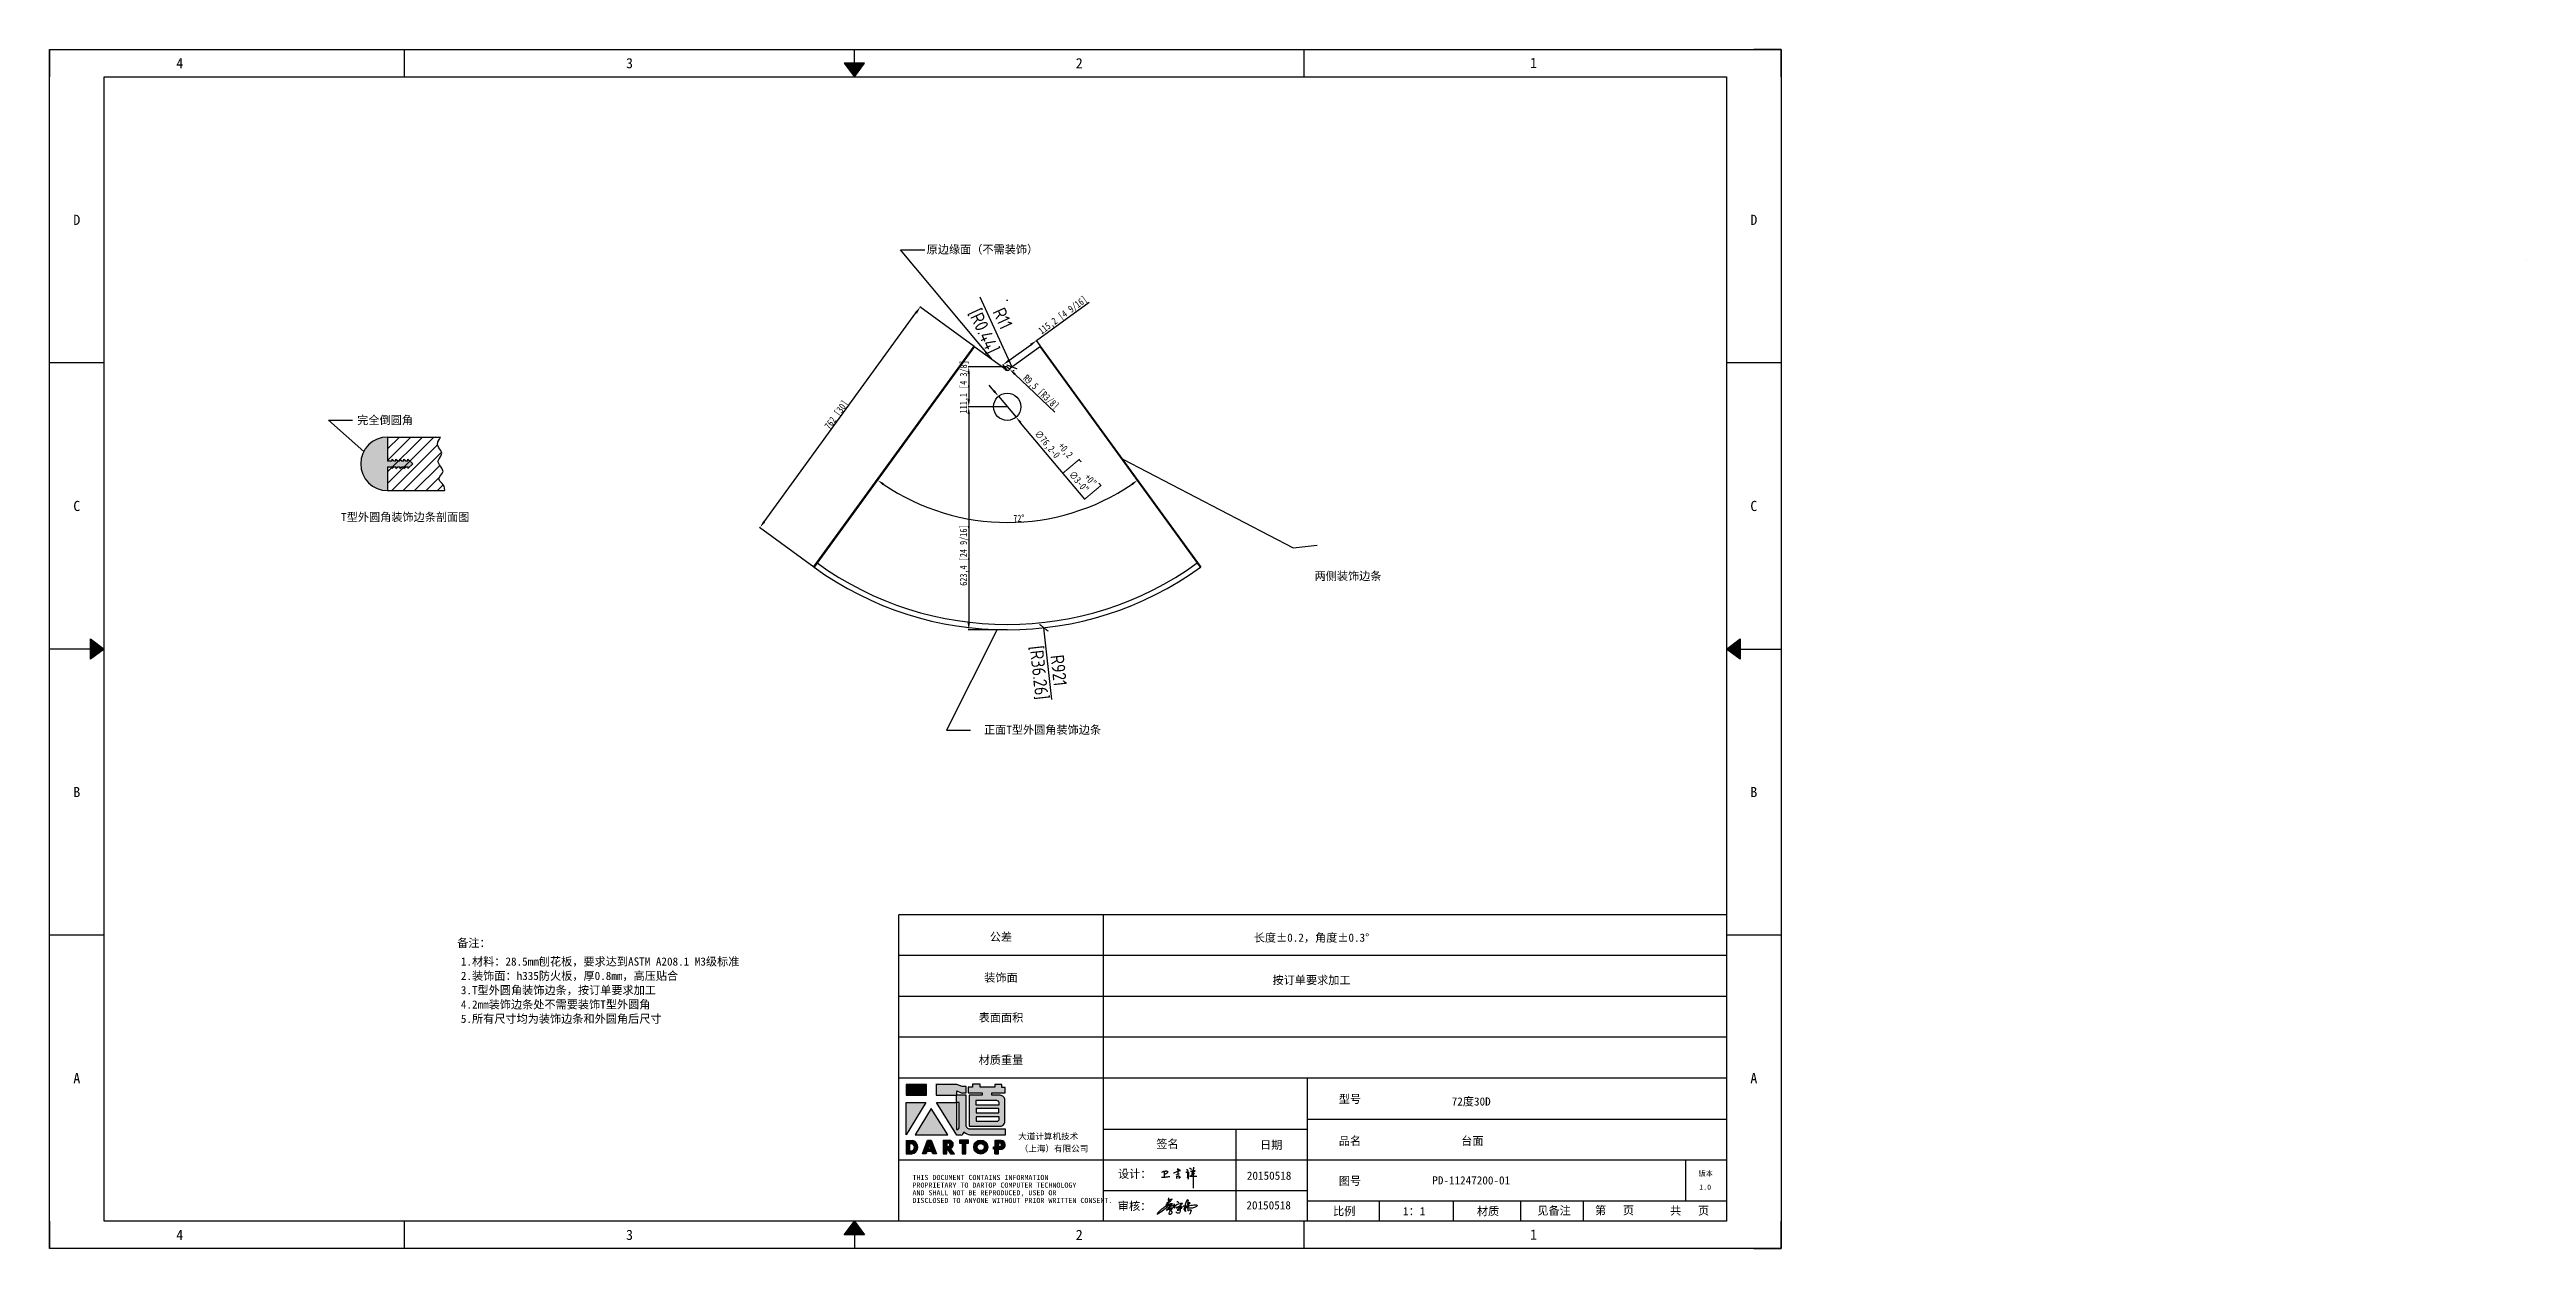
# Model space of a CAD drawing. Header units: inches. Extents: x 777 to 31414, y -57949 to 2393.
# Drawn here: x 24494 to 31414, y -44330 to -40979 of the extents above; entities that cross this region are included whole.
import ezdxf
from ezdxf.enums import TextEntityAlignment as Align

# ---------------------------------------------------------------- set-up
doc = ezdxf.new("R2010")
doc.units = ezdxf.units.IN
doc.header["$LTSCALE"] = 0.605
doc.header["$MEASUREMENT"] = 0
doc.header["$PDMODE"] = 3
doc.header["$PDSIZE"] = 0.25
doc.linetypes.add('DOT', pattern=[0.2, 0.1, -0.1])
doc.layers.get('0').update_dxf_attribs({"linetype": 'CONTINUOUS'})
doc.layers.get('Defpoints').update_dxf_attribs({"linetype": 'CONTINUOUS'})
for name, color, linetype in [('02-05848-001_DXF_HATCHING', 7, 'CONTINUOUS'), ('02-05848-001_DXF_TEXT', 7, 'CONTINUOUS'), ('02-05849-001DXF_CONTINUOUS_LINE', 7, 'CONTINUOUS'), ('4', 7, 'CONTINUOUS'), ('CS-WEDGE', 8, 'CONTINUOUS'), ('print', 30, 'CONTINUOUS')]:
    doc.layers.add(name, color=color, linetype=linetype)
doc.layers.add('dim', color=2, linetype='CONTINUOUS', lineweight=9)
doc.styles.add('Dartop', font='')
doc.styles.add('Dartop Text Style', font='gbenor.shx', dxfattribs={"bigfont": 'gbcbig.shx'})
doc.styles.add('hzHT', font='simhei.ttf')
doc.styles.get("Standard").update_dxf_attribs({"font": 'txt', "width": 0.7})
doc.styles.get('Dartop').set_extended_font_data('FangSong_GB2312')
doc.dimstyles.new('Dartop DIM Style', dxfattribs={"dimscale": 15, "dimtxt": 2.5, "dimasz": 1.5, "dimexe": 2.25, "dimexo": 2, "dimtad": 1, "dimdec": 0, "dimdsep": 46, "dimtxsty": 'Dartop Text Style', "dimblk": 'ARCHTICK', "dimcen": 0.09, "dimadec": 1, "dimazin": 0, "dimtfac": 1, "dimtdec": 0, "dimtofl": 0, "dimtmove": 0, "dimatfit": 3, "dimfxl": 0, "dimtolj": 1, "dimtzin": 0, "dimarcsym": 0})
doc.dimstyles.new('ISO-25', dxfattribs={"dimtxt": 20, "dimasz": 20, "dimexe": 1.25, "dimexo": 0.625, "dimtad": 1, "dimdec": 1, "dimtxsty": 'Standard', "dimcen": 2.5, "dimadec": 0, "dimazin": 0, "dimtfac": 1, "dimtdec": 1, "dimtmove": 0, "dimatfit": 3, "dimfxl": 0, "dimarcsym": 0})
doc.dimstyles.get("Standard").update_dxf_attribs({"dimtxt": 0.1, "dimasz": 0.125, "dimexe": 0.18, "dimexo": 0.0625, "dimgap": 0.09, "dimtad": 0, "dimtih": 1, "dimtoh": 1, "dimdec": 3, "dimzin": 4, "dimdsep": 46, "dimtxsty": 'Standard', "dimblk": '_FILLED', "dimblk1": '_FILLED', "dimblk2": '_FILLED', "dimcen": 0.09, "dimadec": 0, "dimazin": 0, "dimtol": 1, "dimtp": 0.008, "dimtm": 0.008, "dimtfac": 1, "dimtdec": 3, "dimtofl": 0, "dimtmove": 0, "dimatfit": 3, "dimldrblk": '_FILLED', "dimfxl": 0, "dimtolj": 1, "dimtzin": 4, "dimarcsym": 0})

msp = doc.modelspace()

# ---------------------------------------------------------------- texts
at = {"color": 0}
for s, height, style, p in [('4', 28.55, 'Dartop', (24857.82, -41017.22)), ('3', 28.55, 'Dartop', (26114.2, -41017.22)), ('2', 28.55, 'Dartop', (27370.58, -41017.22)), ('1', 28.55, 'Dartop', (28639.98, -41016.32)), ('D', 28.55, 'Dartop', (24570.07, -41455.06)), ('D', 28.55, 'Dartop', (29255.16, -41455.06)), ('C', 28.55, 'Dartop', (24570.07, -42254.57)), ('T型外圆角装饰边条剖面图', 22.8433, 'hzHT', (25487.74, -42285.58)), ('C', 28.55, 'Dartop', (29255.16, -42254.57)), ('B', 28.55, 'Dartop', (24570.07, -43054.09)), ('B', 28.55, 'Dartop', (29255.16, -43054.09)), ('公差', 22.843, 'hzHT', (27151.92, -43458.86)), ('长度%%P0.2，角度%%P0.3%%D', 22.8433, 'hzHT', (28019.47, -43460.92)), ('备注：', 22.843, 'hzHT', (25679.4, -43475.74)), ('1.材料：28.5mm刨花板，要求达到ASTM A208.1 M3级标准', 22.8433, 'hzHT', (26032.09, -43527.72)), ('3.T型外圆角装饰边条，按订单要求加工               ', 22.8433, 'hzHT', (26032.09, -43607.72)), ('2.装饰面：h335防火板，厚0.8mm，高压贴合           ', 22.8433, 'hzHT', (26032.09, -43567.72)), ('装饰面', 22.843, 'hzHT', (27151.92, -43572.73)), ('按订单要求加工', 22.843, 'hzHT', (28019.47, -43579.7)), ('4.2mm装饰边条处不需要装饰T型外圆角                ', 22.8433, 'hzHT', (26032.09, -43647.72)), ('5.所有尺寸均为装饰边条和外圆角后尺寸              ', 22.8433, 'hzHT', (26032.09, -43687.72)), ('表面面积', 22.843, 'hzHT', (27151.92, -43684.41)), ('材质重量', 22.843, 'hzHT', (27151.92, -43802.66)), ('A', 28.55, 'Dartop', (24570.07, -43853.6)), ('A', 28.55, 'Dartop', (29255.16, -43853.6)), ('型号', 22.843, 'hzHT', (28126.81, -43911.71)), ('72度30D', 22.843, 'hzHT', (28465.56, -43918.71)), ('签名', 22.843, 'hzHT', (27617.07, -44037.35)), ('日期', 22.843, 'hzHT', (27906.92, -44040.16)), ('品名', 22.843, 'hzHT', (28126.81, -44028.98)), ('台面', 22.843, 'hzHT', (28468.75, -44028.98)), ('20150518', 22.843, 'hzHT', (27901.06, -44126.04)), ('图号', 22.843, 'hzHT', (28126.81, -44140.63)), ('PD-11247200-01', 22.8433, 'hzHT', (28465.56, -44139.14)), ('版本', 14.277, 'hzHT', (29120.81, -44119.94)), ('20150518', 22.843, 'hzHT', (27899.7, -44208.92)), ('比例', 22.843, 'hzHT', (28110.88, -44225.4)), ('1：1', 22.843, 'hzHT', (28306.17, -44225.4)), ('材质', 22.843, 'hzHT', (28512.51, -44225.4)), ('见备注', 22.843, 'hzHT', (28697.04, -44223.73)), ('第   页', 22.843, 'hzHT', (28865.87, -44223.03)), ('共   页', 22.843, 'hzHT', (29075.71, -44223.87)), ('1.0', 14.277, 'Dartop', (29119.09, -44158.1)), ('4', 28.55, 'Dartop', (24857.82, -44291.43)), ('3', 28.55, 'Dartop', (26114.2, -44291.43)), ('2', 28.55, 'Dartop', (27370.58, -44291.43)), ('1', 28.55, 'Dartop', (28639.98, -44290.53))]:
    msp.add_text(s, height=height, dxfattribs=dict(at, style=style)).set_placement(p, align=Align.MIDDLE_CENTER)
at = {"color": 0, "style": 'hzHT'}
for s, height, p in [('THIS DOCUMENT CONTAINS INFORMATION', 14.2771, (26904.67, -44138.15)), ('PROPRIETARY TO DARTOP COMPUTER TECHNOLOGY', 14.2771, (26904.67, -44159.56)), ('设计：', 22.843, (27478.69, -44132.52)), ('AND SHALL NOT BE REPRODUCED, USED OR', 14.2771, (26904.67, -44180.98)), ('DISCLOSED TO ANYONE WITHOUT PRIOR WRITTEN CONSENT.', 14.2771, (26904.67, -44202.39)), ('审核：', 22.843, (27478.35, -44222.47))]:
    msp.add_text(s, height=height, dxfattribs=at).set_placement(p)
at = {"layer": '4', "color": 0, "style": 'hzHT'}
for s, p in [('大道计算机技术', (27199.96, -44024.75)), ('（上海）有限公司', (27204.27, -44058.89))]:
    msp.add_text(s, height=17.132, dxfattribs=at).set_placement(p)
at = {"layer": 'dim', "color": 0, "style": 'hzHT'}
for s, height, p in [('原边缘面（不需装饰）', 22.843, (27100.08, -41537.89)), ('完全倒圆角', 22.843, (25431.42, -42014.83)), ('两侧装饰边条', 22.843, (28121.55, -42450.33)), ('正面T型外圆角装饰边条', 22.8433, (27267.97, -42880.06))]:
    msp.add_text(s, height=height, dxfattribs=at).set_placement(p, align=Align.MIDDLE_CENTER)

# ---------------------------------------------------------------- blocks, each defined once
blk = doc.blocks.new('_FILLED')
at = {"color": 0, "linetype": 'ByBlock'}
blk.add_solid([(0, 0), (-1, 0.16), (-1, -0.16)], dxfattribs=at)
blk = doc.blocks.new('*U5')
at = {"color": 254, "linetype": 'Continuous', "extrusion": (0, 0, -1)}
for points in [[(-17, 0.333), (-16.812, 0.25), (-17, 0.5)], [(-17, 0.333), (-17, 0.5), (-17.188, 0.25)], [(-17, 0.333), (-17.188, 0.25), (-16.812, 0.25)]]:
    blk.add_solid(points, dxfattribs=at)
blk = doc.blocks.new('*U4')
at = {"color": 254, "linetype": 'Continuous', "extrusion": (0, 0, -1)}
for points in [[(-33.167, 11), (-33, 11), (-33.25, 11.188)], [(-33.167, 11), (-33.25, 10.812), (-33, 11)], [(-33.167, 11), (-33.25, 11.188), (-33.25, 10.812)]]:
    blk.add_solid(points, dxfattribs=at)
blk = doc.blocks.new('*U6')
at = {"color": 254, "linetype": 'Continuous'}
for points in [[(17, 21.667), (17.188, 21.75), (16.812, 21.75)], [(17, 21.667), (16.812, 21.75), (17, 21.5)], [(17, 21.667), (17, 21.5), (17.188, 21.75)]]:
    blk.add_solid(points, dxfattribs=at)
blk = doc.blocks.new('*U3')
at = {"color": 254, "linetype": 'Continuous', "extrusion": (0, 0, -1)}
for points in [[(-0.833, 11), (-0.75, 10.812), (-0.75, 11.188)], [(-0.833, 11), (-0.75, 11.188), (-1, 11)], [(-0.833, 11), (-1, 11), (-0.75, 10.812)]]:
    blk.add_solid(points, dxfattribs=at)
blk = doc.blocks.new('dadao')
for p, q in [((48, 19.2), (44.9, 10.4)), ((44.9, 10.4), (51.2, 10.4)), ((51.2, 10.4), (48, 19.2))]:
    blk.add_line(p, q)
for points in [[(41.8, 121.6), (41.8, 143.7), (-0.4, 143.7), (-0.4, 121.6), (41.8, 121.6)], [(104.8, 122), (104.8, 130.3), (114.1, 126.3), (124.2, 126.3), (124.2, 139.6), (115.9, 139.6), (105.1, 143.9), (61.5, 143.9)], [(61.7, 144), (61.7, 121.3), (103.9, 121.3)], [(113.4, 38.7), (105.1, 38.7), (63, 106.5), (103.9, 106.5), (103.9, 120.9), (103.9, 121.3)], [(109.7, 53.6), (109.7, 106.2), (104.3, 106.2), (104.3, 50.4), (106.6, 50.4)], [(144.6, 94.4), (144.6, 84.8), (192, 84.8), (192, 94.1), (144.9, 94.1)], [(0, 28), (0, 0), (11.8, 0)], [(0.1, 28), (14, 28)], [(7.1, 21.8), (7.1, 6.1), (12, 6.1)], [(7.1, 21.8), (11.4, 21.8)], [(76.8, 28.2), (76.8, 0), (84.1, 0), (84.1, 11.1), (91.6, -0.1), (100.3, -0.1), (91.7, 11.1)], [(76.8, 28.2), (90.6, 28.2)], [(84, 22.7), (84, 15.3), (87.2, 15.3)], [(84, 22.7), (87.3, 22.7)], [(120.2, 45), (119.5, 45), (119.5, 44.6)], [(183.7, 0), (183.7, 9.6), (180.6, 9.6), (180.6, 14.9), (183.8, 14.9), (183.8, 28.1), (196.1, 28.1), (196.5, 28.1)], [(183.7, 0), (190.9, 0), (190.9, 9.6), (198.8, 9.6)], [(194.9, 22.3), (190.8, 22.3), (190.8, 15), (194.4, 15)]]:
    blk.add_lwpolyline(points)
for points in [[(-0.3, 106.2), (40.4, 106.2), (-0.3, 39.7), (-0.3, 106.2)], [(51.7, 94.1), (18.4, 39.3), (86.2, 39.3)], [(43.8, 28.2), (51.8, 28.2), (62.6, -0.1), (55, -0.1), (53.2, 5), (42.9, 5), (41.1, 0), (33.6, 0)], [(110, 28.1), (110, 21.9), (116, 21.9), (116, -0.1), (123.2, -0.1), (123.2, 22), (129.2, 22), (129.2, 28.1), (110, 28.1)]]:
    blk.add_lwpolyline(points, close=True)
for points in [[(104.8, 122), (123.4, 122), (123.4, 60, 0.414214), (131.4, 52), (204.8, 52), (204.8, 39.1), (131.7, 39.1)], [(144.3, 110.8), (144.3, 101.8), (192.3, 101.8), (192.3, 105.5, 0.414214), (187.3, 110.5), (144.3, 110.5)], [(144.6, 77), (144.6, 67.5), (187.6, 67.5, 0.414214), (192.6, 72.5), (192.6, 76.4), (144.6, 76.4)]]:
    blk.add_lwpolyline(points, format="xyb")
blk.add_lwpolyline([(137.1, 144.2), (137.1, 137.9), (128.3, 137.9), (128.3, 126.5), (157.3, 126.5), (157.3, 121.5), (130.3, 121.5), (130.3, 57.5), (194.4, 57.5, 0.414214), (204.4, 67.5), (204.4, 111.3, 0.414214), (194.4, 121.3), (177.5, 121.3), (177.5, 126.3), (204.7, 126.3), (204.7, 137.7), (198.2, 137.7), (198.2, 143.9), (183.3, 143.9), (183.3, 138), (153, 138), (153, 144.2), (137.1, 144.2)], format="xyb", close=True)
for radius in [14.5, 7.44]:
    blk.add_circle((154.2, 14.2), radius)
for centre, radius, start, end in [((99.2, 60.7), 12.6, 305.6399, 325.969), ((8.5, 13.9), 8.49, 294.2143, 69.7177), ((9.6, 14.2), 14.4, 278.6604, 72.3203), ((86.4, 19), 3.8, 282.527, 76.7196), ((88.6, 19.4), 8.95, 290.6073, 77.2124), ((111.6, 46.7), 8.19, 282.9811, 347.6627), ((136, 61.7), 22.9, 226.7358, 259.3209), ((193.7, 18.7), 3.8, 280.9891, 72.5513), ((195.7, 18.6), 9.51, 288.8959, 85.2442)]:
    blk.add_arc(centre, radius, start, end)
blk = doc.blocks.new('h')
for p, q in [((20768, -2361), (20773, -2359)), ((20773, -2332), (20775, -2339)), ((20773, -2359), (20784, -2355)), ((20789, -2341), (20774, -2332)), ((20775, -2339), (20776, -2351)), ((20776, -2351), (20775, -2357)), ((20846, -2343), (20848, -2353)), ((20848, -2353), (20849, -2370)), ((20769, -2367), (20770, -2371)), ((20770, -2371), (20771, -2378)), ((20771, -2378), (20771, -2371)), ((20772, -2369), (20775, -2368)), ((20780, -2366), (20781, -2366)), ((20782, -2369), (20780, -2377)), ((20780, -2377), (20788, -2371)), ((20782, -2367), (20782, -2369)), ((20849, -2370), (20848, -2424))]:
    blk.add_line(p, q)
for points in [[(20699, -2348, -0.029745), (20705, -2345, -0.046842), (20708, -2344, -0.00919), (20714, -2343, -0.018517), (20717, -2343, -0.037841), (20720, -2342, -0.039541), (20723, -2343, -0.149785), (20726, -2344, -0.204935), (20727, -2347, -0.074872), (20727, -2348, -0.061615), (20726, -2350, -0.034204), (20724, -2353, -0.045776), (20722, -2354, -0.054985), (20720, -2355, -0.036348), (20717, -2357, -0.067752), (20716, -2357, -0.043553), (20713, -2357)], [(20755, -2352, -0.024077), (20760, -2350, -0.013147), (20769, -2347, -0.00522), (20775, -2344, -0.018517), (20777, -2343, -0.008274), (20786, -2341, -0.039541), (20788, -2341, -0.079216), (20789, -2341, -0.204935)], [(20813, -2350, 0.007348), (20816, -2349, 0.008421), (20818, -2347, 0.009459), (20820, -2346, -0.016325), (20821, -2346, -0.173771), (20822, -2345, -0.085159), (20824, -2346, -0.125883), (20826, -2348, -0.160659), (20827, -2350, -0.010447), (20826, -2352, -0.008247), (20826, -2355, -0.002698), (20825, -2374, 0.001562), (20824, -2384, 0.016137)], [(20817, -2335, -0.053561), (20820, -2336, -0.075272), (20821, -2337, -0.005295), (20822, -2338, -0.009337), (20823, -2339, -0.026146), (20824, -2340, -0.016644), (20824, -2341)], [(20832, -2329, -0.053561), (20835, -2330, -0.075272), (20837, -2331, -0.005295), (20838, -2333, -0.009337), (20838, -2333, -0.026146), (20839, -2334, -0.016644), (20840, -2335)], [(20836, -2344, -0.02797), (20842, -2343, -0.048868), (20846, -2342, -0.00919), (20851, -2341, -0.018517), (20854, -2341, -0.037841), (20857, -2341, -0.039541), (20859, -2342, -0.018282), (20841, -2355, -0.000937)], [(20848, -2340, 0.021784), (20850, -2336, 0.028296), (20851, -2332, 0.008136), (20852, -2328, 0.028913), (20852, -2327, 0.08193), (20852, -2326, 0.075058), (20852, -2325, 0.275043)], [(20697, -2372, 0.002073), (20711, -2372, 0.016137), (20720, -2371, 0.008314), (20737, -2369)]]:
    blk.add_lwpolyline(points, format="xyb")
for points in [[(20711, -2344), (20711, -2344), (20711, -2356), (20711, -2368), (20711, -2372)], [(20822, -2351), (20822, -2359), (20822, -2365), (20822, -2369), (20821, -2376), (20824, -2369), (20827, -2366), (20829, -2366)], [(20841, -2355), (20850, -2355), (20855, -2354), (20846, -2361), (20841, -2364), (20833, -2368), (20863, -2367), (20866, -2367)]]:
    blk.add_lwpolyline(points)
for centre, radius, start, end in [((20774, -2371), 2.3, 121.9907, 163.6016), ((20788, -2406), 40.3, 100.6183, 108.2482), ((20781, -2368), 1.15, 9.4675, 90)]:
    blk.add_arc(centre, radius, start, end)
blk = doc.blocks.new('*D169')
at = {"layer": 'Defpoints', "color": 0}
for p in [(27251.2, -41792.4), (27262.6, -41808), (27169.5, -41875.8)]:
    blk.add_point(p, dxfattribs=at)
at = {"layer": 'dim', "color": 0, "lineweight": -2}
for p, q in [((27251.2, -41792.4), (27398.6, -41685.1)), ((27262.2, -41807.5), (27250.5, -41791.3)), ((27169.1, -41875.2), (27157.4, -41859.1)), ((27174.3, -41848.4), (27235, -41804.1))]:
    blk.add_line(p, q, dxfattribs=at)
at = {"layer": 'dim', "color": 0}
for points in [[(27233.1, -41801.4), (27237, -41806.8), (27251.2, -41792.4)], [(27172.3, -41845.7), (27176.2, -41851.1), (27158.1, -41860.1)]]:
    blk.add_solid(points, dxfattribs=at)
at = {"layer": 'dim', "color": 0, "insert": (27325.7, -41722.9), "char_height": 20, "attachment_point": 5, "rotation": 36.04923}
blk.add_mtext('115,2 [4 9/16]', dxfattribs=at)
blk = doc.blocks.new('*D170')
at = {"layer": 'Defpoints', "color": 0}
for p in [(27145, -41948.2), (27194, -42006.5)]:
    blk.add_point(p, dxfattribs=at)
at = {"layer": 'dim', "color": 0, "lineweight": -2}
for p, q in [((27132.1, -41932.8), (27119.3, -41917.5)), ((27145, -41948.2), (27194, -42006.5)), ((27386.3, -42235.8), (27206.8, -42021.9))]:
    blk.add_line(p, q, dxfattribs=at)
at = {"layer": 'dim', "color": 0}
for points in [[(27134.7, -41930.7), (27129.6, -41935), (27145, -41948.2)], [(27209.4, -42019.7), (27204.3, -42024), (27194, -42006.5)]]:
    blk.add_solid(points, dxfattribs=at)
at = {"layer": 'dim', "color": 0, "insert": (27336, -42133.4), "char_height": 20, "attachment_point": 5, "rotation": 310.00076}
blk.add_mtext('∅76,2\\S+0,2^ -0; {\\o\\l\\H48.000000;[}∅3\\S+0"^ -0";{\\o\\l\\H48.000000;]}', dxfattribs=at)
blk = doc.blocks.new('*D171')
at = {"layer": 'Defpoints', "color": 0}
for p in [(26926.3, -41699), (27077.9, -41809.2), (26630, -42425.6)]:
    blk.add_point(p, dxfattribs=at)
at = {"layer": 'dim', "color": 0, "lineweight": -2}
for p, q in [((26490.1, -42299.3), (26914.5, -41715.2)), ((27077.4, -41808.8), (26925.2, -41698.3)), ((26629.5, -42425.3), (26477.4, -42314.7))]:
    blk.add_line(p, q, dxfattribs=at)
at = {"layer": 'dim', "color": 0}
for points in [[(26911.8, -41713.2), (26917.2, -41717.1), (26926.3, -41699)], [(26487.4, -42297.3), (26492.8, -42301.2), (26478.4, -42315.5)]]:
    blk.add_solid(points, dxfattribs=at)
at = {"layer": 'dim', "color": 0, "insert": (26693.7, -42001), "char_height": 20, "attachment_point": 5, "rotation": 54}
blk.add_mtext('762 [30]', dxfattribs=at)
blk = doc.blocks.new('*D172')
at = {"layer": 'Defpoints', "color": 0}
for p in [(27232.4, -41766.4), (27077.9, -41809.2), (27041.9, -42287), (26638.8, -42413.5), (27709.6, -42423.2)]:
    blk.add_point(p, dxfattribs=at)
at = {"layer": 'dim', "color": 0, "lineweight": -2}
blk.add_arc((27170.7, -41681.5), 619.1, 235.85111, 304.14889, dxfattribs=at)
at = {"layer": 'dim', "color": 0}
for points in [[(26821.2, -42196.5), (26825.1, -42191.1), (26806.8, -42182.3)], [(27516.3, -42191.1), (27520.1, -42196.5), (27534.5, -42182.3)]]:
    blk.add_solid(points, dxfattribs=at)
at = {"layer": 'dim', "color": 0, "insert": (27201.9, -42289.1), "char_height": 20, "attachment_point": 5, "rotation": 2.94446}
blk.add_mtext('72°', dxfattribs=at)
blk = doc.blocks.new('CAIYUQIANG')
for p, q in [((27662.9, -25048.8), (27669.7, -25045.8)), ((27663.2, -25048.6), (27662.9, -25048.8)), ((27663.6, -25048.1), (27663.2, -25048.6)), ((27665.3, -25046.6), (27663.6, -25048.1)), ((27664.9, -25050.5), (27668.5, -25048.7)), ((27667.4, -25044.9), (27665.3, -25046.6)), ((27675.7, -25037.4), (27665.9, -25043)), ((27665.9, -25043), (27677.3, -25038.1)), ((27670.6, -25042.2), (27667.4, -25044.9)), ((27670.9, -25048.6), (27668.2, -25051.4)), ((27668.5, -25048.7), (27673.6, -25046.3)), ((27670.4, -25028.6), (27669.5, -25034.5)), ((27669.5, -25034.5), (27670.5, -25036.5)), ((27669.7, -25045.8), (27671.3, -25045.2)), ((27670.5, -25036.5), (27674.7, -25033.4)), ((27677.3, -25038.1), (27670.6, -25042.2)), ((27671.5, -25047.3), (27670.9, -25048.6)), ((27671.3, -25045.2), (27672.1, -25045.7)), ((27672.1, -25046.2), (27671.5, -25047.3)), ((27672.1, -25045.7), (27672.1, -25046.2)), ((27673.6, -25046.3), (27677.4, -25044.5)), ((27676.5, -25048.8), (27674.1, -25050.1)), ((27674.7, -25033.4), (27678, -25031.9)), ((27679.9, -25033), (27675.7, -25037.4)), ((27679.1, -25047.4), (27676.5, -25048.8)), ((27677.4, -25044.5), (27680, -25043.8)), ((27678, -25031.9), (27679.7, -25031.6)), ((27680.6, -25045.9), (27679.1, -25047.4)), ((27679.7, -25031.6), (27680.1, -25032.2)), ((27680.1, -25032.2), (27679.9, -25033)), ((27680, -25043.8), (27681.2, -25043.8)), ((27681.2, -25044.7), (27680.6, -25045.9)), ((27681.2, -25043.8), (27681.2, -25044.7)), ((27685.6, -25053.1), (27686, -25048.7)), ((27686, -25048.7), (27686.1, -25046.8)), ((27686.1, -25046.8), (27686.2, -25045.4)), ((27686.2, -25045.4), (27686.3, -25045)), ((27686.3, -25045), (27686.6, -25045)), ((27686.6, -25045), (27686.7, -25045.1)), ((27686.7, -25045.1), (27686.9, -25049.2)), ((27686.9, -25049.2), (27686.9, -25051.7)), ((27690.5, -25049.4), (27691.2, -25048.7)), ((27691.2, -25048.7), (27693.8, -25046.9)), ((27693.8, -25046.9), (27694.7, -25046.4)), ((27694.7, -25046.4), (27695.8, -25045.9)), ((27695.8, -25045.9), (27698.2, -25045)), ((27698.2, -25045), (27699.9, -25044.7)), ((27699.9, -25044.7), (27702.8, -25044)), ((27702.8, -25044), (27704.8, -25043.7)), ((27705.3, -25048.2), (27703.1, -25050.1)), ((27704.8, -25043.7), (27707, -25043.4)), ((27708, -25045.9), (27705.3, -25048.2)), ((27707, -25043.4), (27708, -25043.4)), ((27708, -25043.4), (27709, -25043.5)), ((27710.1, -25044), (27708, -25045.9)), ((27709, -25043.5), (27709.7, -25043.8)), ((27709.7, -25043.8), (27710.1, -25044)), ((27717.7, -25050), (27718.5, -25046)), ((27718.5, -25046), (27720.2, -25040.9)), ((27720.2, -25040.9), (27720.7, -25039.5)), ((27720.7, -25039.5), (27721.2, -25038)), ((27721.2, -25038), (27721.6, -25036.6)), ((27721.6, -25036.6), (27722.4, -25034.9)), ((27722.4, -25034.9), (27723.3, -25033.3)), ((27722.6, -25049.3), (27723.4, -25048.2)), ((27723.9, -25049.1), (27722.6, -25051.2)), ((27723.3, -25033.3), (27723.8, -25032.7)), ((27723.4, -25048.2), (27724, -25048.2)), ((27723.8, -25032.7), (27724.4, -25032.7)), ((27724.9, -25047.9), (27723.9, -25049.1)), ((27724.2, -25041.9), (27724, -25042.9)), ((27724, -25042.9), (27724, -25043.8)), ((27724, -25043.8), (27724.5, -25044.5)), ((27724, -25048.2), (27725, -25049.3)), ((27724.7, -25038.7), (27724.2, -25041.9)), ((27724.4, -25032.7), (27724.8, -25033.4)), ((27724.5, -25044.5), (27724.9, -25044.1)), ((27724.9, -25037.3), (27724.7, -25038.7)), ((27724.8, -25033.4), (27725.1, -25034.5)), ((27725.1, -25035.4), (27724.9, -25037.3)), ((27724.9, -25044.1), (27726.2, -25043.2)), ((27726.1, -25047), (27724.9, -25047.9)), ((27725.1, -25034.5), (27725.1, -25035.4)), ((27727.7, -25045.8), (27726.1, -25047)), ((27726.2, -25043.2), (27727.3, -25042.5)), ((27727.3, -25042.5), (27728.7, -25041.6)), ((27728.8, -25044.9), (27727.7, -25045.8)), ((27728.7, -25041.6), (27729.4, -25041.6)), ((27729.8, -25043.2), (27728.8, -25044.9)), ((27729.4, -25041.6), (27729.8, -25042.2)), ((27729.8, -25042.2), (27729.8, -25043.2)), ((27730.4, -25049.9), (27734.3, -25049)), ((27734.3, -25049), (27736.4, -25048.5)), ((27736.4, -25048.5), (27738, -25048.5)), ((27738, -25048.5), (27741.4, -25048.2)), ((27741.4, -25048.2), (27743.3, -25048.1)), ((27743.3, -25048.1), (27745.9, -25048.1)), ((27745.9, -25048.1), (27747.9, -25048.3)), ((27747.9, -25048.3), (27749.6, -25048.7)), ((27749.6, -25048.7), (27750.5, -25049.8)), ((27639.2, -25074.1), (27639.8, -25072.4)), ((27640.1, -25074.1), (27639.2, -25074.1)), ((27639.8, -25072.4), (27641, -25070.5)), ((27641.8, -25073.4), (27640.1, -25074.1)), ((27641, -25070.5), (27642.4, -25068.7)), ((27643.4, -25072.1), (27641.8, -25073.4)), ((27642.4, -25068.7), (27644.1, -25066.6)), ((27645.7, -25070.6), (27643.4, -25072.1)), ((27644.1, -25066.6), (27646.1, -25064.4)), ((27649.4, -25068), (27645.7, -25070.6)), ((27646.1, -25064.4), (27648.2, -25062.5)), ((27648.2, -25062.5), (27649.9, -25061)), ((27653.3, -25065.6), (27649.4, -25068)), ((27649.9, -25061), (27651.9, -25059.4)), ((27651.9, -25059.4), (27654.7, -25057.2)), ((27656.6, -25063.3), (27653.3, -25065.6)), ((27654.7, -25057.2), (27656.5, -25055.9)), ((27656.5, -25055.9), (27658.3, -25054.6)), ((27659.8, -25060.4), (27656.6, -25063.3)), ((27658.3, -25054.6), (27659.6, -25053.7)), ((27659.6, -25053.7), (27662.2, -25052.1)), ((27660.6, -25059.8), (27659.8, -25060.4)), ((27663.6, -25056.9), (27660.6, -25059.8)), ((27662.2, -25052.1), (27664.9, -25050.5)), ((27666.3, -25053.5), (27663.6, -25056.9)), ((27667.5, -25060.4), (27664.9, -25062)), ((27664.9, -25062.9), (27667.7, -25061.6)), ((27664.9, -25062), (27664.9, -25062.9)), ((27668.2, -25051.4), (27666.3, -25053.5)), ((27670.3, -25058.4), (27667.5, -25060.4)), ((27667.7, -25061.6), (27670.5, -25060.2)), ((27668.6, -25056), (27674.9, -25053.6)), ((27672.1, -25054.2), (27668.6, -25056)), ((27672, -25057.1), (27670.3, -25058.4)), ((27670.5, -25060.2), (27673.3, -25059)), ((27671.2, -25051), (27679.4, -25049.8)), ((27674.1, -25050.1), (27671.2, -25051)), ((27672.5, -25060.1), (27671.9, -25060.4)), ((27671.9, -25060.4), (27674.3, -25061.5)), ((27673.8, -25055.8), (27672, -25057.1)), ((27675.9, -25052.3), (27672.1, -25054.2)), ((27673.8, -25059.6), (27672.5, -25060.1)), ((27672.7, -25072.4), (27673.6, -25068.9)), ((27672.7, -25073.7), (27672.7, -25072.4)), ((27672.9, -25074.4), (27672.7, -25073.7)), ((27673.5, -25075.1), (27672.9, -25074.4)), ((27673.3, -25059), (27675.5, -25058)), ((27674.1, -25075.4), (27673.5, -25075.1)), ((27673.6, -25068.9), (27674.3, -25066.8)), ((27676.2, -25054), (27673.8, -25055.8)), ((27675.2, -25059.1), (27673.8, -25059.6)), ((27675, -25075.4), (27674.1, -25075.4)), ((27674.3, -25061.5), (27677.2, -25063.7)), ((27674.3, -25066.8), (27675.3, -25065)), ((27674.9, -25053.6), (27676.8, -25053.2)), ((27676.4, -25074.9), (27675, -25075.4)), ((27677.8, -25058), (27675.2, -25059.1)), ((27675.3, -25065), (27676.4, -25063.4)), ((27675.5, -25058), (27677.9, -25056.9)), ((27678.6, -25051.7), (27675.9, -25052.3)), ((27677.2, -25053.4), (27676.2, -25054)), ((27676.4, -25063.4), (27677.5, -25061.9)), ((27677.2, -25074.4), (27676.4, -25074.9)), ((27676.8, -25053.2), (27677.2, -25053.4)), ((27677.2, -25063.7), (27678.8, -25065.4)), ((27678.3, -25073.5), (27677.2, -25074.4)), ((27677.5, -25061.9), (27679.6, -25059.6)), ((27679, -25057.7), (27677.8, -25058)), ((27677.9, -25056.9), (27680, -25056.9)), ((27679.1, -25072.5), (27678.3, -25073.5)), ((27683.3, -25050.5), (27678.6, -25051.7)), ((27678.8, -25065.4), (27679.4, -25066.6)), ((27680, -25057.5), (27679, -25057.7)), ((27679.8, -25071), (27679.1, -25072.5)), ((27679.4, -25049.8), (27681.5, -25049.6)), ((27679.4, -25066.6), (27679.9, -25067.9)), ((27679.6, -25059.6), (27680.6, -25058.4)), ((27680, -25070), (27679.8, -25071)), ((27679.9, -25067.9), (27680, -25069)), ((27680, -25056.9), (27680.5, -25057.1)), ((27680.5, -25057.1), (27680, -25057.5)), ((27680, -25069), (27680, -25070)), ((27680.6, -25058.4), (27681.3, -25057.6)), ((27681.3, -25057.6), (27682.9, -25055.7)), ((27681.5, -25049.6), (27682.7, -25049.7)), ((27682.7, -25049.7), (27683.3, -25050.5)), ((27682.9, -25055.7), (27683.9, -25054.7)), ((27683.9, -25054.7), (27684.6, -25054)), ((27684.6, -25054), (27685.6, -25053.1)), ((27686.9, -25051.7), (27686.9, -25054.8)), ((27686.9, -25054.8), (27686.9, -25055.8)), ((27686.9, -25055.8), (27687, -25056.5)), ((27687, -25056.5), (27687.2, -25056.9)), ((27687.2, -25056.9), (27687.5, -25056.9)), ((27687.5, -25056.9), (27687.8, -25056.5)), ((27687.8, -25056.5), (27688, -25055.9)), ((27688, -25055.9), (27688.6, -25054.6)), ((27688.6, -25054.6), (27689.1, -25053.3)), ((27689.1, -25053.3), (27689.5, -25052.1)), ((27689.5, -25052.1), (27690.2, -25050.1)), ((27690.2, -25050.1), (27690.5, -25049.4)), ((27691, -25067.9), (27690.7, -25067.5)), ((27691.8, -25068.5), (27691, -25067.9)), ((27692.9, -25069.4), (27691.8, -25068.5)), ((27692.5, -25055.7), (27691.9, -25055.8)), ((27691.9, -25055.8), (27691.9, -25056.2)), ((27691.9, -25056.2), (27693.4, -25056.2)), ((27693.9, -25055.2), (27692.5, -25055.7)), ((27694, -25070.3), (27692.9, -25069.4)), ((27693.4, -25056.2), (27695.2, -25055.9)), ((27697.3, -25053.7), (27693.9, -25055.2)), ((27695.5, -25070.9), (27694, -25070.3)), ((27695.5, -25062.1), (27695, -25062.5)), ((27695, -25062.5), (27695, -25062.8)), ((27695, -25062.8), (27695.4, -25063)), ((27695.2, -25055.9), (27696.4, -25055.5)), ((27695.4, -25063), (27696.6, -25063)), ((27696.5, -25061.2), (27695.5, -25062.1)), ((27697.1, -25071.4), (27695.5, -25070.9)), ((27696.4, -25055.5), (27698.6, -25054.5)), ((27698, -25059.9), (27696.5, -25061.2)), ((27696.6, -25063), (27698.7, -25062.4)), ((27699, -25071.4), (27697.1, -25071.4)), ((27700.1, -25052.2), (27697.3, -25053.7)), ((27700.7, -25057.4), (27698, -25059.9)), ((27698.6, -25054.5), (27700.1, -25053.8)), ((27698.7, -25062.4), (27701.9, -25060.7)), ((27700.5, -25071.4), (27699, -25071.4)), ((27703.1, -25050.1), (27700.1, -25052.2)), ((27700.1, -25053.8), (27701.4, -25053.2)), ((27701.7, -25070.7), (27700.5, -25071.4)), ((27703.2, -25055.4), (27700.7, -25057.4)), ((27701.4, -25053.2), (27703, -25052.5)), ((27702.4, -25068.8), (27701.7, -25070.7)), ((27701.9, -25060.7), (27705, -25058.6)), ((27702.9, -25065), (27702.4, -25068.8)), ((27703, -25063.9), (27702.9, -25065)), ((27703, -25052.5), (27704.6, -25051.8)), ((27703.4, -25059.2), (27703, -25063.9)), ((27705.1, -25053.8), (27703.2, -25055.4)), ((27703.5, -25058.1), (27703.4, -25059.2)), ((27703.9, -25057), (27703.5, -25058.1)), ((27704.3, -25056.3), (27703.9, -25057)), ((27704.9, -25055.3), (27704.3, -25056.3)), ((27704.6, -25051.8), (27705.9, -25051.1)), ((27705.1, -25055), (27704.9, -25055.3)), ((27705, -25058.6), (27706.4, -25057.7)), ((27706, -25052.8), (27705.1, -25053.8)), ((27706.3, -25055), (27705.1, -25055)), ((27705.9, -25051.1), (27706.4, -25051.1)), ((27706.6, -25051.6), (27706, -25052.8)), ((27706.8, -25055.3), (27706.3, -25055)), ((27706.4, -25051.1), (27706.6, -25051.6)), ((27706.4, -25057.7), (27707.4, -25057)), ((27707.5, -25055.8), (27706.8, -25055.3)), ((27707.4, -25057), (27707.8, -25056.8)), ((27707.8, -25056.8), (27707.5, -25055.8)), ((27710, -25054.2), (27711.2, -25052.7)), ((27711.2, -25052.7), (27712.6, -25051.4)), ((27712.6, -25051.4), (27713.4, -25050.9)), ((27713.4, -25050.9), (27714.2, -25050.8)), ((27713.7, -25060.6), (27714.5, -25059.1)), ((27714, -25059.3), (27713.7, -25060.1)), ((27713.7, -25060.1), (27713.7, -25060.6)), ((27714.3, -25058.6), (27714, -25059.3)), ((27714.2, -25050.8), (27715, -25050.8)), ((27715, -25056.9), (27714.3, -25058.6)), ((27714.5, -25059.1), (27715.1, -25058.3)), ((27715, -25050.8), (27715.4, -25050.8)), ((27715.5, -25055.4), (27715, -25056.9)), ((27715.1, -25058.3), (27715.6, -25057.9)), ((27715.4, -25050.8), (27715.6, -25051)), ((27715.9, -25053.9), (27715.5, -25055.4)), ((27715.6, -25051), (27715.8, -25051.2)), ((27715.6, -25057.9), (27716.2, -25057.8)), ((27715.8, -25051.2), (27715.9, -25051.2)), ((27715.9, -25051.2), (27716, -25051.4)), ((27716, -25053.3), (27715.9, -25053.9)), ((27716, -25051.4), (27716, -25051.4)), ((27716, -25051.4), (27716, -25051.5)), ((27716, -25051.5), (27716.1, -25051.6)), ((27716.1, -25052.4), (27716, -25053.3)), ((27716.1, -25051.6), (27716.1, -25051.8)), ((27716.1, -25051.8), (27716.1, -25052.4)), ((27716.2, -25057.8), (27716.9, -25057.9)), ((27716.6, -25063.7), (27716.8, -25062.6)), ((27716.6, -25064.9), (27716.6, -25063.7)), ((27717, -25065.4), (27716.6, -25064.9)), ((27716.8, -25062.6), (27717, -25060.1)), ((27716.9, -25057.9), (27717.2, -25058.1)), ((27717, -25060.1), (27717.1, -25058.6)), ((27718.3, -25066.4), (27717, -25065.4)), ((27717.1, -25058.6), (27717.2, -25057.5)), ((27717.2, -25057.5), (27717.7, -25052.4)), ((27717.2, -25058.1), (27717.6, -25058.7)), ((27717.6, -25058.7), (27717.6, -25060.8)), ((27717.6, -25060.8), (27717.6, -25062.5)), ((27717.6, -25062.5), (27717.7, -25064.3)), ((27717.7, -25052.4), (27717.7, -25050)), ((27717.7, -25064.3), (27717.7, -25065.5)), ((27717.7, -25065.5), (27718.3, -25066.4)), ((27719, -25056.7), (27720.6, -25055.2)), ((27719, -25056.7), (27720.6, -25055.4)), ((27720.6, -25055.4), (27719, -25056.7)), ((27719.4, -25056.1), (27719, -25056.7)), ((27720.3, -25054.8), (27719.4, -25056.1)), ((27721, -25053.7), (27720.3, -25054.8)), ((27720.6, -25055.2), (27721.9, -25054.1)), ((27722.6, -25051.2), (27721, -25053.7)), ((27721.8, -25052.4), (27722.1, -25051.2)), ((27721.9, -25054.1), (27721.8, -25052.4)), ((27721.9, -25054.1), (27723.5, -25052.8)), ((27722.2, -25054.5), (27721.9, -25054.1)), ((27722.1, -25051.2), (27722.6, -25049.3)), ((27723.2, -25055.7), (27722.2, -25054.5)), ((27725.1, -25056.1), (27723.2, -25055.7)), ((27723.5, -25052.8), (27725.7, -25051.8)), ((27724.3, -25057.3), (27724.1, -25059.8)), ((27724.1, -25059.8), (27724.2, -25062.5)), ((27724.2, -25062.5), (27724.5, -25063.9)), ((27724.8, -25054.3), (27724.3, -25057.3)), ((27724.3, -25057.3), (27724.3, -25057.3)), ((27724.5, -25063.9), (27726.1, -25063.8)), ((27726, -25051.7), (27724.6, -25052.3)), ((27724.6, -25052.3), (27724.8, -25054.3)), ((27725, -25049.3), (27726, -25051.7)), ((27728.6, -25056.9), (27725.1, -25056.1)), ((27725.7, -25051.8), (27728.1, -25050.8)), ((27726.1, -25063.8), (27727.2, -25062.4)), ((27727.2, -25062.4), (27728.7, -25061.7)), ((27728.1, -25050.8), (27730.4, -25049.9)), ((27731.5, -25056.9), (27728.6, -25056.9)), ((27728.7, -25061.7), (27730.6, -25061.7)), ((27729.9, -25073.7), (27728.8, -25073.7)), ((27730.7, -25072), (27729.9, -25073.7)), ((27730.6, -25061.7), (27732.5, -25061.7)), ((27732.4, -25068.5), (27730.7, -25072)), ((27734.6, -25056.9), (27731.5, -25056.9)), ((27733.1, -25067), (27732.4, -25068.5)), ((27732.5, -25061.7), (27734, -25062.9)), ((27734, -25064.2), (27733.1, -25067)), ((27734, -25062.9), (27734, -25064.2)), ((27736.4, -25056.9), (27734.6, -25056.9)), ((27737.5, -25056.9), (27736.4, -25056.9)), ((27739.9, -25056.2), (27737.5, -25056.9)), ((27742.8, -25055.5), (27739.9, -25056.2)), ((27745.3, -25054.8), (27742.8, -25055.5)), ((27747, -25053.9), (27745.3, -25054.8)), ((27749, -25052.8), (27747, -25053.9)), ((27749.8, -25051.7), (27749, -25052.8)), ((27750.6, -25050.8), (27749.8, -25051.7)), ((27750.5, -25049.8), (27750.6, -25050.8))]:
    blk.add_line(p, q)
blk.add_lwpolyline([(27694.2, -25038.4, -0.053561), (27695.8, -25039, -0.075272), (27696.8, -25039.7, -0.005295), (27697.5, -25040.4, -0.009337), (27697.9, -25040.8, -0.026146), (27698.2, -25041.2, -0.016644), (27698.7, -25041.9)], format="xyb")
blk = doc.blocks.new('_ArchTick')
at = {"color": 0, "linetype": 'ByBlock', "const_width": 0.15}
blk.add_lwpolyline([(-0.5, -0.5), (0.5, 0.5)], dxfattribs=at)
blk = doc.blocks.new('*D174')
at = {"layer": 'Defpoints', "color": 0}
for p in [(27169.4, -41679.8), (27271.8, -42595)]:
    blk.add_point(p, dxfattribs=at)
at = {"layer": 'dim', "color": 0, "lineweight": -2}
for p, q in [((27168.1, -41679.8), (27170.8, -41679.8)), ((27169.4, -41681.1), (27169.4, -41678.4)), ((27294.2, -42795.1), (27271.8, -42595))]:
    blk.add_line(p, q, dxfattribs=at)
at = {"layer": 'dim', "color": 0, "lineweight": -2, "xscale": 22.5, "yscale": 22.5, "zscale": 22.5, "rotation": 96.38174008407026}
blk.add_blockref('_ArchTick', (27271.8, -42595), dxfattribs=at)
at = {"layer": 'dim', "color": 0, "char_height": 37.5, "attachment_point": 5, "rotation": 276.38174, "style": 'Dartop Text Style'}
for s, insert in [('\\A1;[R36.26]', (27256.7, -42720.6)), ('\\A1;R921', (27313.4, -42714.3))]:
    blk.add_mtext(s, dxfattribs=dict(at, insert=insert))
blk = doc.blocks.new('*D175')
at = {"layer": 'Defpoints', "color": 0}
for p in [(27169.5, -41977.4), (27061.9, -42600.8), (27169.4, -42600.8)]:
    blk.add_point(p, dxfattribs=at)
at = {"layer": 'dim', "color": 0, "lineweight": -2}
for p, q in [((27168.8, -41977.4), (27060.7, -41977.4)), ((27061.9, -41997.4), (27061.9, -42580.8)), ((27168.8, -42600.8), (27060.7, -42600.8))]:
    blk.add_line(p, q, dxfattribs=at)
at = {"layer": 'dim', "color": 0}
for points in [[(27058.6, -41997.4), (27065.2, -41997.4), (27061.9, -41977.4)], [(27058.6, -42580.8), (27065.2, -42580.8), (27061.9, -42600.8)]]:
    blk.add_solid(points, dxfattribs=at)
at = {"layer": 'dim', "color": 0, "insert": (27049.6, -42392), "char_height": 20, "attachment_point": 5, "rotation": 90}
blk.add_mtext('623,4 [24 9/16]', dxfattribs=at)
blk = doc.blocks.new('*D176')
at = {"layer": 'Defpoints', "color": 0}
for p in [(27169.5, -41866.2), (27061.9, -41977.4), (27169.5, -41977.4)]:
    blk.add_point(p, dxfattribs=at)
at = {"layer": 'dim', "color": 0, "lineweight": -2}
for p, q in [((27168.8, -41866.2), (27060.7, -41866.2)), ((27061.9, -41886.2), (27061.9, -41957.4)), ((27168.8, -41977.4), (27060.7, -41977.4))]:
    blk.add_line(p, q, dxfattribs=at)
at = {"layer": 'dim', "color": 0}
for points in [[(27058.6, -41886.2), (27065.2, -41886.2), (27061.9, -41866.2)], [(27058.6, -41957.4), (27065.2, -41957.4), (27061.9, -41977.4)]]:
    blk.add_solid(points, dxfattribs=at)
at = {"layer": 'dim', "color": 0, "insert": (27049.6, -41921.8), "char_height": 20, "attachment_point": 5, "rotation": 90}
blk.add_mtext('111,1 [4 3/8]', dxfattribs=at)
blk = doc.blocks.new('*D177')
at = {"layer": 'Defpoints', "color": 0}
for p in [(27169.5, -41866.2), (27176.4, -41872.8)]:
    blk.add_point(p, dxfattribs=at)
at = {"layer": 'dim', "color": 0, "lineweight": -2}
for p, q in [((27169.5, -41866.2), (27176.4, -41872.8)), ((27302.6, -41992.9), (27190.9, -41886.6))]:
    blk.add_line(p, q, dxfattribs=at)
at = {"layer": 'dim', "color": 0}
blk.add_solid([(27193.2, -41884.2), (27188.6, -41889), (27176.4, -41872.8)], dxfattribs=at)
at = {"layer": 'dim', "color": 0, "insert": (27262.4, -41937.7), "char_height": 20, "attachment_point": 5, "rotation": 316.4203}
blk.add_mtext('R9,5 [R3/8]', dxfattribs=at)
blk = doc.blocks.new('*D178')
at = {"layer": 'Defpoints', "color": 0}
for p in [(27182.6, -41866.1), (27187.3, -41876.2)]:
    blk.add_point(p, dxfattribs=at)
at = {"layer": 'dim', "color": 0, "lineweight": -2}
for p, q in [((27092.6, -41670.6), (27182.6, -41866.1)), ((27186, -41876.2), (27188.7, -41876.2)), ((27187.3, -41877.6), (27187.3, -41874.9))]:
    blk.add_line(p, q, dxfattribs=at)
blk.add_arc((27187.3, -41876.2), 11.2, 114.73571, 139.48886, dxfattribs=at)
at = {"layer": 'dim', "color": 0, "lineweight": -2, "xscale": 22.5, "yscale": 22.5, "zscale": 22.5, "rotation": 294.7357091855144}
blk.add_blockref('_ArchTick', (27182.6, -41866.1), dxfattribs=at)
at = {"layer": 'dim', "color": 0, "insert": (27126.6, -41744.4), "char_height": 37.5, "attachment_point": 5, "rotation": 294.73571, "style": 'Dartop Text Style'}
blk.add_mtext('\\A1;R11\\P [R0.44]', dxfattribs=at)

# ---------------------------------------------------------------- dimensions: what is measured, and where the dimension line sits
at = {"layer": 'dim'}
dim = msp.add_radius_dim(center=(27187.33, -41876.23), mpoint=(27182.64, -41866.07), dimstyle='Dartop DIM Style', override={"dimpost": '\\X'}, dxfattribs=at)
dim.commit()
dim.dimension.update_dxf_attribs({"geometry": '*D178', "text_midpoint": (27126.59, -41744.39), "dimtype": 164})
for p1, p2, distance, picture, middle in [((26629.99, -42425.63), (27077.88, -41809.16), 187.42, '*D171', (26693.72, -42000.99)), ((27169.47, -41875.75), (27262.58, -41807.98), 19.32, '*D169', (27325.74, -41722.91))]:
    dim = msp.add_aligned_dim(p1=p1, p2=p2, distance=distance, dimstyle='ISO-25', dxfattribs=at)
    dim.commit()
    dim.dimension.update_dxf_attribs({"geometry": picture, "text_midpoint": middle})
dim = msp.add_radius_dim(center=(27169.42, -41679.76), mpoint=(27271.79, -42595.05), dimstyle='Dartop DIM Style', override={"dimpost": '\\X'}, dxfattribs=at)
dim.commit()
dim.dimension.update_dxf_attribs({"geometry": '*D174', "text_midpoint": (27285.48, -42717.41)})
dim = msp.add_angular_dim_2l(base=(27041.95, -42287), line1=((27709.59, -42423.24), (27232.4, -41766.44)), line2=((27077.88, -41809.16), (26638.78, -42413.53)), dimstyle='ISO-25', dxfattribs=at)
dim.commit()
dim.dimension.update_dxf_attribs({"geometry": '*D172', "text_midpoint": (27202.46, -42299.72), "dimtype": 162})
for base, p1, p2, picture, middle in [((27061.91, -41977.35), (27169.47, -41866.23), (27169.47, -41977.35), '*D176', (27061.91, -41921.79)), ((27061.91, -42600.76), (27169.47, -41977.35), (27169.42, -42600.76), '*D175', (27061.91, -42391.98))]:
    dim = msp.add_linear_dim(base=base, p1=p1, p2=p2, angle=90, dimstyle='ISO-25', dxfattribs=at)
    dim.commit()
    dim.dimension.update_dxf_attribs({"geometry": picture, "text_midpoint": middle, "dimtype": 160})
dim = msp.add_diameter_dim_2p(p1=(27144.98, -41948.17), p2=(27193.96, -42006.54), dimstyle='ISO-25', override={"dimgap": 0.625, "dimtol": 1, "dimlim": 0, "dimtp": 0.2, "dimtm": 1e-09}, dxfattribs=at)
dim.commit()
dim.dimension.update_dxf_attribs({"geometry": '*D170', "text_midpoint": (27315.14, -42150.95), "dimtype": 163})
dim = msp.add_radius_dim(center=(27169.47, -41866.23), mpoint=(27176.37, -41872.8), dimstyle='ISO-25', dxfattribs=at)
dim.commit()
dim.dimension.update_dxf_attribs({"geometry": '*D177', "text_midpoint": (27262.45, -41937.74)})

# ---------------------------------------------------------------- hatches: boundary and pattern name
h = msp.add_hatch(color=0)
h.paths.add_polyline_path([(27163.49, -43879.33), (27154.71, -43879.33), (27154.71, -43870.98), (27134.63, -43870.98), (27134.63, -43878.92), (27093.64, -43878.92), (27093.64, -43870.56), (27072.17, -43870.56), (27072.17, -43879.07), (27060.31, -43879.07), (27060.31, -43894.48), (27099.46, -43894.48), (27099.46, -43901.29), (27062.98, -43901.29), (27062.98, -43987.55), (27149.57, -43987.55, 0.4142136), (27163.07, -43974.05), (27163.07, -43914.98, 0.4142136), (27149.57, -43901.48), (27126.68, -43901.48), (27126.68, -43894.79), (27163.49, -43894.79)])
h.paths.add_polyline_path([(27140.01, -43916.1, -0.4142136), (27146.76, -43922.85), (27146.76, -43927.8), (27081.93, -43927.8), (27081.93, -43916.1)], flags=16)
h.paths.add_polyline_path([(27146.34, -43938.25), (27146.34, -43950.78), (27082.35, -43950.78), (27082.35, -43938.25)], flags=16)
h.paths.add_polyline_path([(27147.18, -43962.06), (27147.18, -43967.43, -0.4142136), (27140.43, -43974.18), (27082.35, -43974.18), (27082.35, -43962.06)], flags=16)
for points in [[(26943.55, -43871.29), (26886.59, -43871.29), (26886.59, -43901.04), (26943.55, -43901.04)], [(26941.71, -43921.86), (26886.74, -43921.86), (26886.74, -44011.61)], [(26956.95, -43938.15), (26912.01, -44012.21), (27003.51, -44012.21)], [(27061.61, -44027.36), (27035.61, -44027.36), (27035.61, -44035.61), (27043.72, -44035.61), (27043.72, -44065.34), (27053.43, -44065.34), (27053.43, -44035.59), (27061.61, -44035.59)]]:
    msp.add_hatch(color=0).paths.add_polyline_path(points)
h = msp.add_hatch(color=0)
h.paths.add_polyline_path([(27028.66, -43889.37), (27041.23, -43894.8), (27054.82, -43894.8), (27054.82, -43876.82), (27043.61, -43876.82), (27029, -43871.05), (26970.46, -43871.05), (26970.46, -43901.47), (27027.42, -43901.47), (27027.42, -43902.08), (27027.42, -43921.52), (26972.18, -43921.52), (27029, -44012.95), (27040.25, -44012.95, 0.2793748), (27048.46, -44004.97), (27048.46, -44004.55), (27049.45, -44004.55, 0.1431454), (27064.94, -44012.43), (27163.66, -44012.43), (27163.66, -43995.09), (27064.52, -43995.09, -0.4142136), (27053.72, -43984.29), (27053.72, -43900.51), (27028.66, -43900.51)])
h.paths.add_polyline_path([(27027.99, -43921.91), (27035.23, -43921.91), (27035.23, -43992.88, -0.0889357), (27031.03, -43997.19), (27027.97, -43997.19)], flags=16)
h = msp.add_hatch(color=0)
h.paths.add_polyline_path([(26906, -44027.5), (26887.15, -44027.5), (26887.15, -44065.23), (26903.03, -44065.23, 0.7930159)])
h.paths.add_polyline_path([(26903.31, -44056.97), (26896.72, -44056.97), (26896.72, -44035.76), (26902.58, -44035.76, -0.6713609)], flags=16)
h = msp.add_hatch(color=0)
h.paths.add_polyline_path([(26957.09, -44027.19), (26946.33, -44027.19), (26932.49, -44065.27), (26942.68, -44065.27), (26945.08, -44058.52), (26958.89, -44058.52), (26961.34, -44065.35), (26971.62, -44065.35)])
h.paths.add_polyline_path([(26956.25, -44051.25), (26947.7, -44051.25), (26951.9, -44039.28)], flags=16)
h = msp.add_hatch(color=0)
h.paths.add_polyline_path([(27009.4, -44027.22), (26990.86, -44027.22), (26990.86, -44065.29), (27000.66, -44065.29), (27000.66, -44050.2), (27010.73, -44065.43), (27022.57, -44065.43), (27010.98, -44050.29, 0.7440549)])
h.paths.add_polyline_path([(27000.57, -44044.56), (27000.57, -44034.56), (27004.95, -44034.56, -0.796809), (27004.88, -44044.56)], flags=16)
h = msp.add_hatch(color=0)
h.paths.add_polyline_path([(27075.75, -44046.12, 1), (27114.84, -44046.12, 1)])
h.paths.add_polyline_path([(27105.34, -44046.12, -1), (27085.25, -44046.12, -1)], flags=16)
h = msp.add_hatch(color=0)
h.paths.add_polyline_path([(27152.34, -44027.31), (27151.78, -44027.31), (27135.25, -44027.31), (27135.25, -44045.08), (27130.86, -44045.08), (27130.86, -44052.29), (27135.18, -44052.29), (27135.18, -44065.22), (27144.83, -44065.22), (27144.83, -44052.24), (27155.44, -44052.24, 0.8123038)])
h.paths.add_polyline_path([(27144.69, -44045.03), (27144.69, -44035.09), (27150.18, -44035.09, -0.7782134), (27149.62, -44045.03)], flags=16)
at = {"layer": '02-05848-001_DXF_HATCHING', "linetype": 'Continuous'}
h = msp.add_hatch(color=2, dxfattribs=at)
edge = h.paths.add_edge_path()
edge.add_line((25455.75, -42145.04), (25461.79, -42145.04))
edge.add_line((25461.79, -42145.04), (25461.79, -42150.08))
edge.add_line((25461.79, -42150.08), (25466.85, -42145.04))
edge.add_line((25466.85, -42145.04), (25472.9, -42145.04))
edge.add_line((25472.9, -42145.04), (25472.9, -42150.08))
edge.add_line((25472.9, -42150.08), (25477.96, -42145.04))
edge.add_line((25477.96, -42145.04), (25484, -42145.04))
edge.add_line((25484, -42145.04), (25484, -42150.08))
edge.add_line((25484, -42150.08), (25489.06, -42145.04))
edge.add_line((25489.06, -42145.04), (25495.1, -42145.04))
edge.add_line((25495.1, -42145.04), (25495.1, -42150.08))
edge.add_line((25495.1, -42150.08), (25508.38, -42136.85))
edge.add_line((25495.1, -42123.62), (25508.38, -42136.85))
edge.add_line((25495.1, -42128.67), (25495.1, -42123.62))
edge.add_line((25489.06, -42128.67), (25495.1, -42128.67))
edge.add_line((25484, -42123.62), (25489.06, -42128.67))
edge.add_line((25484, -42128.67), (25484, -42123.62))
edge.add_line((25477.96, -42128.67), (25484, -42128.67))
edge.add_line((25472.9, -42123.62), (25477.96, -42128.67))
edge.add_line((25472.9, -42128.67), (25472.9, -42123.62))
edge.add_line((25466.85, -42128.67), (25472.9, -42128.67))
edge.add_line((25461.79, -42123.62), (25466.85, -42128.67))
edge.add_line((25461.79, -42128.67), (25461.79, -42123.62))
edge.add_line((25455.75, -42128.67), (25461.79, -42128.67))
edge.add_line((25450.69, -42123.62), (25455.75, -42128.67))
edge.add_line((25450.69, -42128.67), (25450.69, -42123.62))
edge.add_line((25438.12, -42128.67), (25450.69, -42128.67))
edge.add_line((25438.12, -42062.05), (25438.12, -42128.67))
edge.add_arc((25438.12, -42136.85), 74.8, 90, 270)
edge.add_line((25438.12, -42145.04), (25438.12, -42211.66))
edge.add_line((25438.12, -42145.04), (25450.69, -42145.04))
edge.add_line((25450.69, -42145.04), (25450.69, -42150.08))
edge.add_line((25450.69, -42150.08), (25455.75, -42145.04))

# ---------------------------------------------------------------- linework, layer by layer
at = {"color": 0, "linetype": 'DOT'}
for p, q in [((24493.92, -40979.15), (29255.16, -40979.15)), ((24493.92, -44253.36), (24493.92, -41055.3)), ((29331.3, -41055.3), (29331.3, -44253.36)), ((29255.16, -44329.51), (24493.92, -44329.51))]:
    msp.add_line(p, q, dxfattribs=at)
at = {"color": 0}
for p, q in [((24493.92, -40979.15), (24493.92, -41055.3)), ((25486.01, -41055.3), (25486.01, -40979.15)), ((26742.39, -41017.22), (26742.39, -40979.15)), ((27998.78, -41055.3), (27998.78, -40979.15)), ((29331.3, -40979.15), (29255.16, -40979.15)), ((29331.3, -41055.3), (29331.3, -40979.15)), ((24646.21, -44253.36), (24646.21, -41055.3)), ((24646.21, -41055.3), (29179.01, -41055.3)), ((29179.01, -41055.3), (29179.01, -44253.36)), ((24646.21, -41854.81), (24493.92, -41854.81)), ((29331.3, -41854.81), (29179.01, -41854.81)), ((24608.14, -42654.33), (24493.92, -42654.33)), ((29217.09, -42654.33), (29331.3, -42654.33)), ((24646.21, -43453.85), (24493.92, -43453.85)), ((26866.13, -44253.36), (26866.13, -43396.74)), ((29179.01, -43396.74), (26866.13, -43396.74)), ((27437.21, -43396.74), (27437.21, -44253.36)), ((29331.3, -43453.85), (29179.01, -43453.85)), ((29179.01, -43510.95), (26866.13, -43510.95)), ((29179.01, -43625.17), (26866.13, -43625.17)), ((29179.01, -43739.39), (26866.13, -43739.39)), ((29179.01, -43853.6), (26866.13, -43853.6)), ((28008.29, -44253.36), (28008.29, -43853.6)), ((27437.21, -43996.38), (28008.29, -43996.38)), ((27808.41, -43996.38), (27808.41, -44253.36)), ((28008.29, -43967.82), (29179.01, -43967.82)), ((26866.13, -44082.04), (27437.21, -44082.04)), ((27437.21, -44082.04), (29179.01, -44082.04)), ((29064.8, -44196.25), (29064.8, -44082.04)), ((27437.21, -44167.7), (28008.29, -44167.7)), ((28008.29, -44196.25), (29179.01, -44196.25)), ((28209.21, -44253.36), (28209.21, -44196.25)), ((28416.28, -44253.36), (28416.28, -44196.25)), ((28604.52, -44253.36), (28604.52, -44196.25)), ((28779.26, -44253.36), (28779.26, -44196.25)), ((24493.92, -44253.36), (24493.92, -44329.51)), ((29179.01, -44253.36), (24646.21, -44253.36)), ((25486.01, -44329.51), (25486.01, -44253.36)), ((27998.78, -44329.51), (27998.78, -44253.36)), ((29331.3, -44329.51), (29331.3, -44253.36)), ((26742.39, -44291.43), (26742.39, -44329.51)), ((29255.16, -44329.51), (29331.3, -44329.51))]:
    msp.add_line(p, q, dxfattribs=at)
at = {"color": 2, "linetype": 'Continuous'}
for p, q in [((25438.12, -42095.31), (25471.38, -42062.05)), ((25438.12, -42127.34), (25503.41, -42062.05)), ((25438.12, -42159.37), (25535.44, -42062.05)), ((25438.12, -42191.39), (25567.46, -42062.05)), ((25449.89, -42211.66), (25577.6, -42083.94)), ((25481.91, -42211.66), (25589.05, -42104.52)), ((25513.94, -42211.66), (25584.28, -42141.31)), ((25545.97, -42211.66), (25583.78, -42173.85)), ((25578, -42211.66), (25593.85, -42195.8))]:
    msp.add_line(p, q, dxfattribs=at)
at = {"color": 7, "linetype": 'Continuous'}
for p, q in [((25438.12, -42062.05), (25438.12, -42128.67)), ((25438.12, -42062.05), (25586.5, -42062.05)), ((25579.12, -42075.85), (25583.77, -42067.7)), ((25583.77, -42067.7), (25586.5, -42062.05)), ((25438.12, -42128.67), (25450.69, -42128.67)), ((25450.69, -42128.67), (25450.69, -42123.62)), ((25450.69, -42123.62), (25455.75, -42128.67)), ((25455.75, -42128.67), (25461.79, -42128.67)), ((25461.79, -42128.67), (25461.79, -42123.62)), ((25461.79, -42123.62), (25466.85, -42128.67)), ((25466.85, -42128.67), (25472.9, -42128.67)), ((25472.9, -42128.67), (25472.9, -42123.62)), ((25472.9, -42123.62), (25477.96, -42128.67)), ((25477.96, -42128.67), (25484, -42128.67)), ((25484, -42128.67), (25484, -42123.62)), ((25484, -42123.62), (25489.06, -42128.67)), ((25489.06, -42128.67), (25495.1, -42128.67)), ((25495.1, -42128.67), (25495.1, -42123.62)), ((25495.1, -42123.62), (25508.38, -42136.85)), ((25495.1, -42150.08), (25508.38, -42136.85)), ((25577.54, -42083.83), (25579.12, -42075.85)), ((25581.38, -42091.74), (25577.54, -42083.83)), ((25579.11, -42130.33), (25582.03, -42122.7)), ((25582.91, -42139.54), (25579.11, -42130.33)), ((25587.22, -42099.58), (25581.38, -42091.74)), ((25582.03, -42122.7), (25587.26, -42115.06)), ((25590.02, -42148.71), (25582.91, -42139.54)), ((25590.15, -42107.47), (25587.22, -42099.58)), ((25587.26, -42115.06), (25590.15, -42107.47)), ((25438.12, -42145.04), (25438.12, -42211.66)), ((25438.12, -42145.04), (25450.69, -42145.04)), ((25450.69, -42150.08), (25455.75, -42145.04)), ((25450.69, -42145.04), (25450.69, -42150.08)), ((25455.75, -42145.04), (25461.79, -42145.04)), ((25461.79, -42150.08), (25466.85, -42145.04)), ((25461.79, -42145.04), (25461.79, -42150.08)), ((25466.85, -42145.04), (25472.9, -42145.04)), ((25472.9, -42150.08), (25477.96, -42145.04)), ((25472.9, -42145.04), (25472.9, -42150.08)), ((25477.96, -42145.04), (25484, -42145.04)), ((25484, -42150.08), (25489.06, -42145.04)), ((25484, -42145.04), (25484, -42150.08)), ((25489.06, -42145.04), (25495.1, -42145.04)), ((25495.1, -42145.04), (25495.1, -42150.08)), ((25581.48, -42179.2), (25584.42, -42172.36)), ((25584.42, -42185.71), (25581.48, -42179.2)), ((25584.42, -42172.36), (25589.91, -42165.2)), ((25590.76, -42192.13), (25584.42, -42185.71)), ((25589.91, -42165.2), (25593.3, -42157.91)), ((25593.3, -42157.91), (25590.02, -42148.71)), ((25596.45, -42198.9), (25590.76, -42192.13)), ((25597.8, -42210.28), (25596.45, -42198.9)), ((25438.12, -42211.66), (25597.15, -42211.66)), ((25597.15, -42211.66), (25597.8, -42210.28))]:
    msp.add_line(p, q, dxfattribs=at)
at = {"color": 0}
for points in [[(26742.39, -41055.3), (26770.95, -41017.22), (26713.84, -41017.22), (26742.39, -41055.3)], [(24646.21, -42654.33), (24608.14, -42682.88), (24608.14, -42625.78), (24646.21, -42654.33)], [(29179.01, -42654.33), (29217.09, -42625.78), (29217.09, -42682.88), (29179.01, -42654.33)], [(26742.39, -44253.36), (26770.95, -44291.43), (26713.84, -44291.43), (26742.39, -44253.36)]]:
    msp.add_lwpolyline(points, close=True, dxfattribs=at)
at = {"color": 7, "linetype": 'Continuous'}
msp.add_arc((25438.12, -42136.85), 74.8, 90, 270, dxfattribs=at)
for radius in [906, 921]:
    msp.add_arc((27169.42, -41679.76), radius, 234.124692, 305.875308)
at = {"layer": '02-05849-001DXF_CONTINUOUS_LINE', "color": 7, "linetype": 'Continuous'}
for p, q in [((27076.23, -41808.01), (26629.25, -42423.24)), ((27077.88, -41809.16), (26629.69, -42426.04)), ((27076.23, -41808.01), (27160.07, -41868.93)), ((27178.87, -41868.93), (27262.64, -41808.06)), ((27709.15, -42426.04), (27260.96, -41809.16)), ((27709.59, -42423.24), (27262.64, -41808.06))]:
    msp.add_line(p, q, dxfattribs=at)
msp.add_circle((27169.47, -41977.35), 38.1, dxfattribs=at)
for centre, radius, start, end in [((27151.61, -41876.23), 11.19, 21.058842, 40.511143), ((27169.47, -41866.23), 9.52, 218.909419, 321.090581), ((27187.33, -41876.23), 11.19, 139.488857, 158.941158)]:
    msp.add_arc(centre, radius, start, end, dxfattribs=at)
at = {"layer": 'CS-WEDGE', "extrusion": (0.309017, 0.951057, 0)}
msp.add_line((31413.61, -41567.48, 17.78), (31413.61, -41567.48, -638.05), dxfattribs=at)
at = {"layer": 'dim'}
for centre, start, end in [((26630.86, -42424.42), 144, 234.124692), ((27707.97, -42424.42), 305.875308, 36)]:
    msp.add_arc(centre, 2, start, end, dxfattribs=at)
at = {"layer": 'print'}
msp.add_lwpolyline([(24493.92, -40979.15), (29331.3, -40979.15), (29331.3, -44329.51), (24493.92, -44329.51)], close=True, dxfattribs=at)

# ---------------------------------------------------------------- block references
at = {"color": 0, "linetype": 'Continuous', "xscale": 152.2888407109637, "yscale": 152.2888407109637, "zscale": 152.2888407109637}
for name, p in [('*U6', (24153.48, -44329.51)), ('*U3', (24493.92, -44329.51)), ('*U4', (24153.48, -44329.51)), ('*U5', (24153.48, -44329.51))]:
    msp.add_blockref(name, p, dxfattribs=at)
at = {"color": 0}
for name, p, xscale, yscale, zscale in [('dadao', (26887.15, -44065.23), 1.349832906196347, 1.349832906196347, 1.349832906196347), ('h', (15477.63, -42740.9), 0.585704211006083, 0.585704211006083, 0.585704211006083)]:
    msp.add_blockref(name, p, dxfattribs=dict(at, xscale=xscale, yscale=yscale, zscale=zscale))
msp.add_blockref('CAIYUQIANG', (-50.66, -19159.61))

msp.set_redraw_order([(e.dxf.handle, doc.entitydb.next_handle()) for e in msp.query("TEXT MTEXT ATTDEF DIMENSION ARC_DIMENSION")])  # texts and dimensions are drawn at this point

# ---------------------------------------------------------------- leaders
at = {"layer": '02-05848-001_DXF_TEXT', "color": 2, "linetype": 'Continuous'}
for points in [[(27128.67, -41846.11), (26871.61, -41538.94), (26939.1, -41538.94)], [(25371.79, -42102.26), (25272.88, -42015.11), (25340.38, -42015.11)], [(27492.01, -42123.77), (27968.05, -42371.6), (28035.18, -42364.55)], [(27140.78, -42601.3), (26999.71, -42881.11), (27067.21, -42881.11)]]:
    msp.add_leader(points, dimstyle='Standard', override={"dimtad": 0}, dxfattribs=at)

doc.saveas('drawing.dxf')
